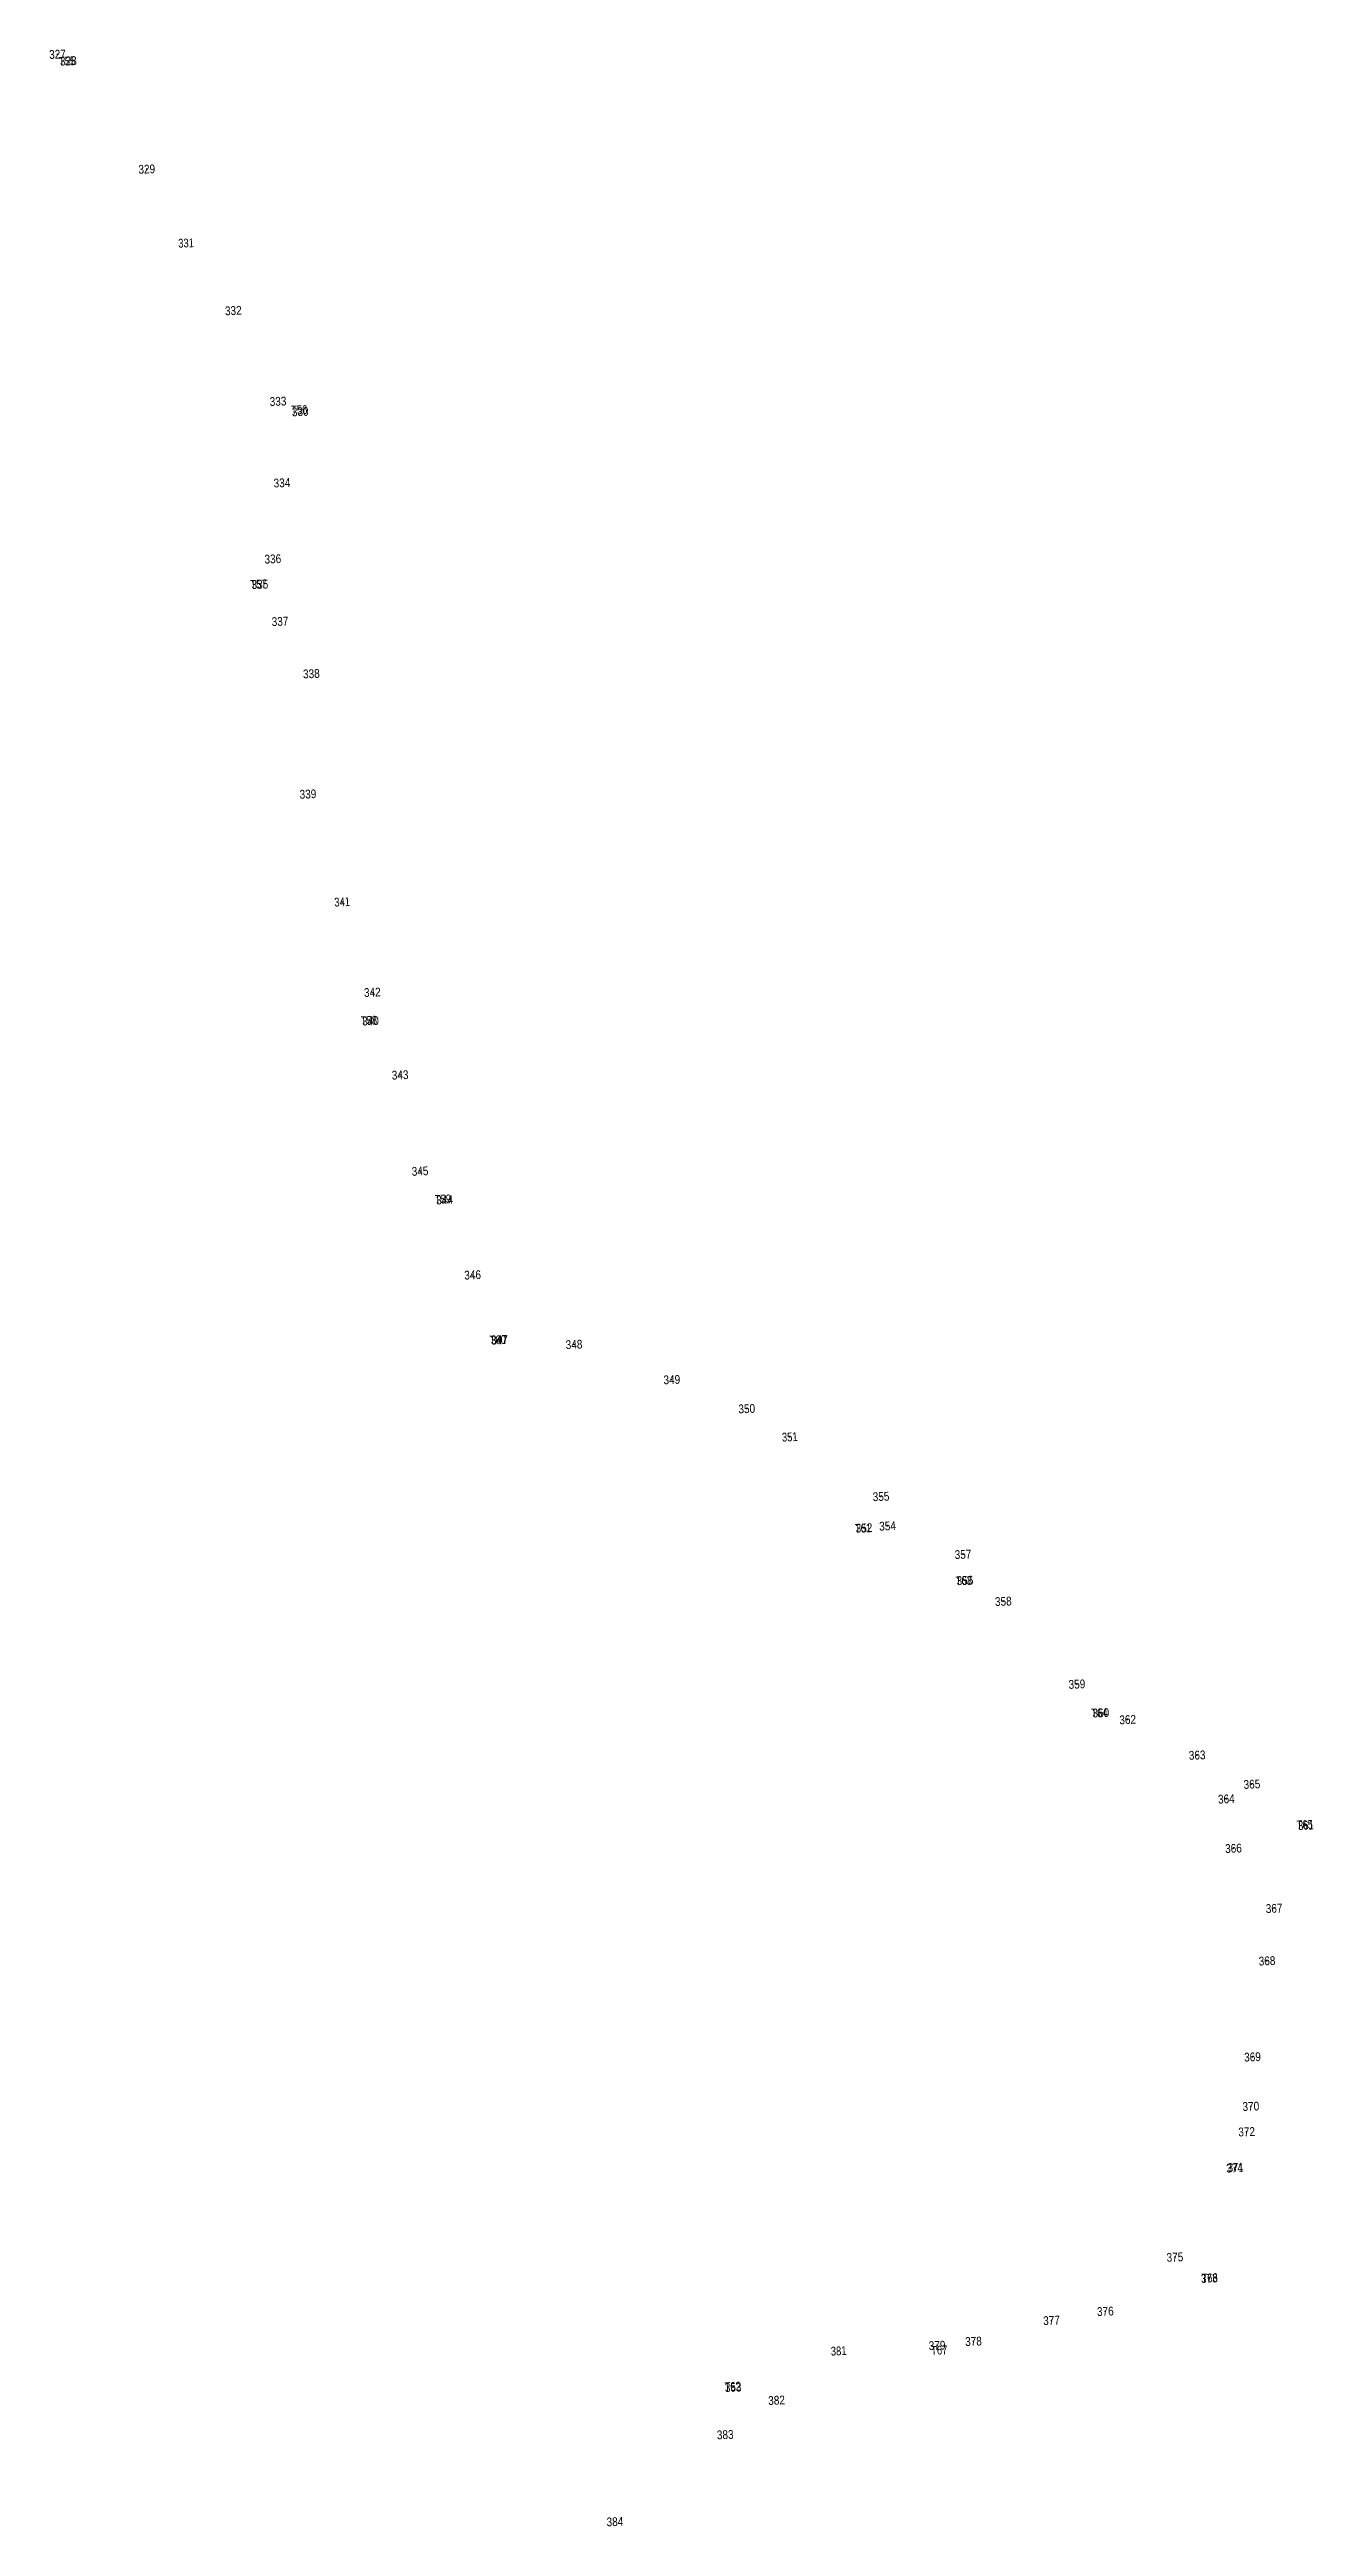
# Model space of a CAD drawing. Header units: metres. Extents: x 542696 to 545216, y 1823513 to 1835687.
# Drawn here: x 543412 to 544130, y 1824934 to 1826341 of the extents above; entities that cross this region are included whole.
import ezdxf
from ezdxf.enums import TextEntityAlignment as Align

# ---------------------------------------------------------------- set-up
doc = ezdxf.new("R2010")
doc.units = ezdxf.units.M
doc.header["$LTSCALE"] = 2
doc.layers.add('11', color=7, linetype='Continuous', lineweight=13)
doc.layers.add('12', color=7, linetype='Continuous')

msp = doc.modelspace()

# ---------------------------------------------------------------- texts
at = {"layer": '12'}
for s, width, p in [('327', 0.85, (543416.917, 1826335.371)), ('T55 ', 0.8, (543423.087, 1826331.535)), ('328', 0.85, (543423.057, 1826331.609)), ('329', 0.85, (543467.602, 1826270.167)), ('331', 0.8, (543489.937, 1826228.2)), ('332', 0.85, (543516.747, 1826189.849)), ('333', 0.85, (543542.127, 1826138.319)), ('T56 ', 0.8, (543554.927, 1826133.535)), ('330', 0.85, (543554.697, 1826132.459)), ('334', 0.85, (543544.372, 1826092.057)), ('336', 0.85, (543539.182, 1826048.831)), ('T57 ', 0.8, (543531.787, 1826034.555)), ('335', 0.85, (543531.827, 1826034.4)), ('337', 0.85, (543543.267, 1826013.371)), ('338', 0.85, (543561.057, 1825983.669)), ('339', 0.85, (543559.122, 1825915.337)), ('341', 0.8, (543578.517, 1825854.09)), ('342', 0.85, (543595.667, 1825802.799)), ('T58 ', 0.8, (543594.507, 1825786.825)), ('340', 0.85, (543594.627, 1825786.579)), ('343', 0.85, (543611.447, 1825755.879)), ('345', 0.85, (543622.767, 1825701.25)), ('T59 ', 0.8, (543636.517, 1825685.385)), ('344', 0.85, (543636.672, 1825684.987)), ('346', 0.85, (543652.612, 1825642.341)), ('T60 ', 0.8, (543667.657, 1825605.535)), ('347', 0.85, (543667.657, 1825605.571)), ('347', 0.85, (543667.887, 1825605.421)), ('348', 0.85, (543710.187, 1825602.859)), ('349', 0.85, (543765.712, 1825582.867)), ('350', 0.85, (543808.247, 1825566.369)), ('351', 0.8, (543832.657, 1825550.34)), ('355', 0.85, (543884.487, 1825516.53)), ('T61 ', 0.8, (543874.997, 1825498.565)), ('352', 0.85, (543874.807, 1825498.679)), ('354', 0.85, (543888.152, 1825499.797)), ('357', 0.85, (543931.017, 1825483.671)), ('T63 ', 0.8, (543932.217, 1825468.775)), ('356', 0.85, (543932.132, 1825468.871)), ('358', 0.85, (543953.907, 1825456.989)), ('359', 0.85, (543995.712, 1825409.977)), ('T64 ', 0.8, (544009.197, 1825393.725)), ('360', 0.85, (544009.247, 1825393.719)), ('362', 0.85, (544024.517, 1825389.859)), ('363', 0.85, (544063.947, 1825369.689)), ('365', 0.85, (544095.057, 1825353.18)), ('364', 0.85, (544080.532, 1825344.837)), ('T65 ', 0.8, (544125.777, 1825330.235)), ('361', 0.8, (544125.697, 1825329.84)), ('366', 0.85, (544084.572, 1825316.761)), ('367', 0.85, (544107.637, 1825282.691)), ('368', 0.85, (544103.617, 1825252.879)), ('369', 0.85, (544095.372, 1825198.347)), ('370', 0.85, (544094.447, 1825170.289)), ('372', 0.85, (544092.057, 1825155.839)), ('374', 0.85, (544085.222, 1825135.327)), ('371', 0.8, (544085.857, 1825135.64)), ('375', 0.85, (544051.347, 1825084.67)), ('373', 0.85, (544070.857, 1825072.679)), ('T66 ', 0.8, (544071.787, 1825072.925)), ('376', 0.85, (544011.822, 1825053.911)), ('377', 0.85, (543981.287, 1825048.741)), ('381', 0.8, (543860.427, 1825031.43)), ('379', 0.85, (543916.302, 1825034.537)), ('T67 ', 0.8, (543918.277, 1825031.895)), ('378', 0.85, (543936.967, 1825036.869)), ('T62 ', 0.8, (543800.997, 1825011.295)), ('353', 0.85, (543800.537, 1825010.749)), ('382', 0.85, (543825.177, 1825003.409)), ('383', 0.85, (543796.007, 1824983.879)), ('384', 0.85, (543733.412, 1824934.467))]:
    msp.add_text(s, height=5, rotation=2.241, dxfattribs=dict(at, width=width)).set_placement(p, align=Align.CENTER)

# ---------------------------------------------------------------- linework, layer by layer
at = {"layer": '11'}
for p, q in [((543417.03, 1826337.88), (543416.41, 1826337.85)), ((543416.72, 1826337.56), (543416.7, 1826338.18)), ((543423.17, 1826334.11), (543422.54, 1826334.09)), ((543422.87, 1826333.78), (543422.84, 1826334.4)), ((543467.71, 1826272.67), (543467.09, 1826272.65)), ((543467.42, 1826272.34), (543467.39, 1826272.97)), ((543490.06, 1826230.7), (543489.43, 1826230.68)), ((543489.76, 1826230.37), (543489.73, 1826231)), ((543516.88, 1826192.36), (543516.25, 1826192.33)), ((543516.56, 1826192.03), (543516.54, 1826192.65)), ((543542.23, 1826140.82), (543541.6, 1826140.8)), ((543541.94, 1826140.51), (543541.92, 1826141.14)), ((543554.8, 1826134.96), (543554.17, 1826134.94)), ((543554.51, 1826134.65), (543554.49, 1826135.25)), ((543544.5, 1826094.56), (543543.87, 1826094.53)), ((543544.18, 1826094.24), (543544.16, 1826094.87)), ((543539.28, 1826051.34), (543538.66, 1826051.32)), ((543538.98, 1826051.01), (543538.96, 1826051.64)), ((543531.94, 1826036.92), (543531.32, 1826036.89)), ((543531.65, 1826036.59), (543531.61, 1826037.21)), ((543543.39, 1826015.87), (543542.76, 1826015.85)), ((543543.08, 1826015.56), (543543.06, 1826016.18)), ((543561.16, 1825986.17), (543560.53, 1825986.15)), ((543560.87, 1825985.86), (543560.85, 1825986.48)), ((543559.24, 1825917.84), (543558.61, 1825917.81)), ((543558.94, 1825917.51), (543558.92, 1825918.14)), ((543578.63, 1825856.6), (543578.01, 1825856.58)), ((543578.34, 1825856.27), (543578.32, 1825856.9)), ((543595.78, 1825805.31), (543595.16, 1825805.28)), ((543595.49, 1825804.99), (543595.46, 1825805.61)), ((543594.74, 1825789.09), (543594.12, 1825789.06)), ((543594.44, 1825788.77), (543594.41, 1825789.39)), ((543611.56, 1825758.4), (543610.93, 1825758.36)), ((543611.26, 1825758.07), (543611.24, 1825758.69)), ((543622.88, 1825703.75), (543622.27, 1825703.73)), ((543622.59, 1825703.43), (543622.56, 1825704.06)), ((543636.79, 1825687.49), (543636.17, 1825687.47)), ((543636.49, 1825687.17), (543636.47, 1825687.79)), ((543652.72, 1825644.85), (543652.09, 1825644.82)), ((543652.41, 1825644.52), (543652.39, 1825645.14)), ((543667.78, 1825608.08), (543667.15, 1825608.06)), ((543668, 1825607.92), (543667.38, 1825607.9)), ((543667.47, 1825607.75), (543667.45, 1825608.37)), ((543667.71, 1825607.61), (543667.68, 1825608.24)), ((543710.3, 1825605.36), (543709.68, 1825605.34)), ((543710, 1825605.05), (543709.97, 1825605.67)), ((543765.83, 1825585.38), (543765.21, 1825585.35)), ((543765.54, 1825585.05), (543765.51, 1825585.67)), ((543808.36, 1825568.87), (543807.74, 1825568.85)), ((543808.06, 1825568.55), (543808.04, 1825569.17)), ((543832.77, 1825552.84), (543832.15, 1825552.82)), ((543832.46, 1825552.52), (543832.44, 1825553.15)), ((543884.61, 1825519.05), (543883.99, 1825519.03)), ((543884.31, 1825518.72), (543884.28, 1825519.34)), ((543874.92, 1825501.19), (543874.3, 1825501.16)), ((543874.62, 1825500.85), (543874.59, 1825501.48)), ((543888.27, 1825502.3), (543887.64, 1825502.28)), ((543887.98, 1825501.99), (543887.96, 1825502.6)), ((543931.12, 1825486.18), (543930.5, 1825486.15)), ((543930.83, 1825485.86), (543930.81, 1825486.48)), ((543932.24, 1825471.37), (543931.61, 1825471.35)), ((543931.95, 1825471.05), (543931.93, 1825471.66)), ((543954.03, 1825459.51), (543953.41, 1825459.47)), ((543953.73, 1825459.18), (543953.71, 1825459.8)), ((543995.83, 1825412.48), (543995.21, 1825412.46)), ((543995.53, 1825412.16), (543995.51, 1825412.78)), ((544009.35, 1825396.22), (544008.72, 1825396.19)), ((544009.06, 1825395.9), (544009.04, 1825396.53)), ((544024.63, 1825392.37), (544024.01, 1825392.34)), ((544024.34, 1825392.05), (544024.31, 1825392.67)), ((544064.05, 1825372.2), (544063.43, 1825372.17)), ((544063.76, 1825371.87), (544063.73, 1825372.5)), ((544095.18, 1825355.68), (544094.56, 1825355.66)), ((544094.87, 1825355.36), (544094.85, 1825355.98)), ((544080.66, 1825347.35), (544080.03, 1825347.32)), ((544080.36, 1825347.03), (544080.34, 1825347.66)), ((544125.81, 1825332.34), (544125.19, 1825332.31)), ((544125.51, 1825332.02), (544125.48, 1825332.65)), ((544084.68, 1825319.26), (544084.06, 1825319.24)), ((544084.39, 1825318.93), (544084.35, 1825319.56)), ((544107.75, 1825285.2), (544107.13, 1825285.18)), ((544107.45, 1825284.88), (544107.43, 1825285.5)), ((544103.73, 1825255.38), (544103.1, 1825255.36)), ((544103.44, 1825255.06), (544103.41, 1825255.69)), ((544095.49, 1825200.86), (544094.87, 1825200.83)), ((544095.19, 1825200.53), (544095.16, 1825201.16)), ((544094.55, 1825172.79), (544093.92, 1825172.76)), ((544094.26, 1825172.46), (544094.23, 1825173.09)), ((544092.16, 1825158.34), (544091.54, 1825158.32)), ((544091.87, 1825158.01), (544091.85, 1825158.64)), ((544085.34, 1825137.84), (544084.72, 1825137.82)), ((544085.03, 1825137.52), (544085.01, 1825138.14)), ((544085.97, 1825138.14), (544085.34, 1825138.12)), ((544085.68, 1825137.83), (544085.65, 1825138.45)), ((544051.46, 1825087.17), (544050.84, 1825087.15)), ((544051.16, 1825086.86), (544051.13, 1825087.48)), ((544070.97, 1825075.18), (544070.34, 1825075.16)), ((544070.68, 1825074.86), (544070.64, 1825075.49)), ((543981.4, 1825051.24), (543980.78, 1825051.22)), ((543981.1, 1825050.92), (543981.08, 1825051.54)), ((544011.93, 1825056.42), (544011.3, 1825056.4)), ((544011.63, 1825056.1), (544011.61, 1825056.72)), ((543860.54, 1825033.94), (543859.91, 1825033.9)), ((543860.23, 1825033.61), (543860.21, 1825034.23)), ((543916.41, 1825037.04), (543915.79, 1825037.02)), ((543916.12, 1825036.72), (543916.1, 1825037.34)), ((543937.08, 1825039.38), (543936.46, 1825039.35)), ((543936.78, 1825039.06), (543936.76, 1825039.69)), ((543800.66, 1825013.26), (543800.03, 1825013.24)), ((543800.35, 1825012.92), (543800.32, 1825013.55)), ((543825.3, 1825005.92), (543824.68, 1825005.89)), ((543824.99, 1825005.58), (543824.97, 1825006.21)), ((543796.13, 1824986.39), (543795.5, 1824986.37)), ((543795.81, 1824986.05), (543795.79, 1824986.68)), ((543733.53, 1824936.98), (543732.91, 1824936.95)), ((543733.23, 1824936.65), (543733.2, 1824937.27))]:
    msp.add_line(p, q, dxfattribs=at)

msp.set_redraw_order([(e.dxf.handle, doc.entitydb.next_handle()) for e in msp.query("TEXT MTEXT ATTDEF DIMENSION ARC_DIMENSION")])  # texts and dimensions are drawn at this point

doc.saveas('drawing.dxf')
